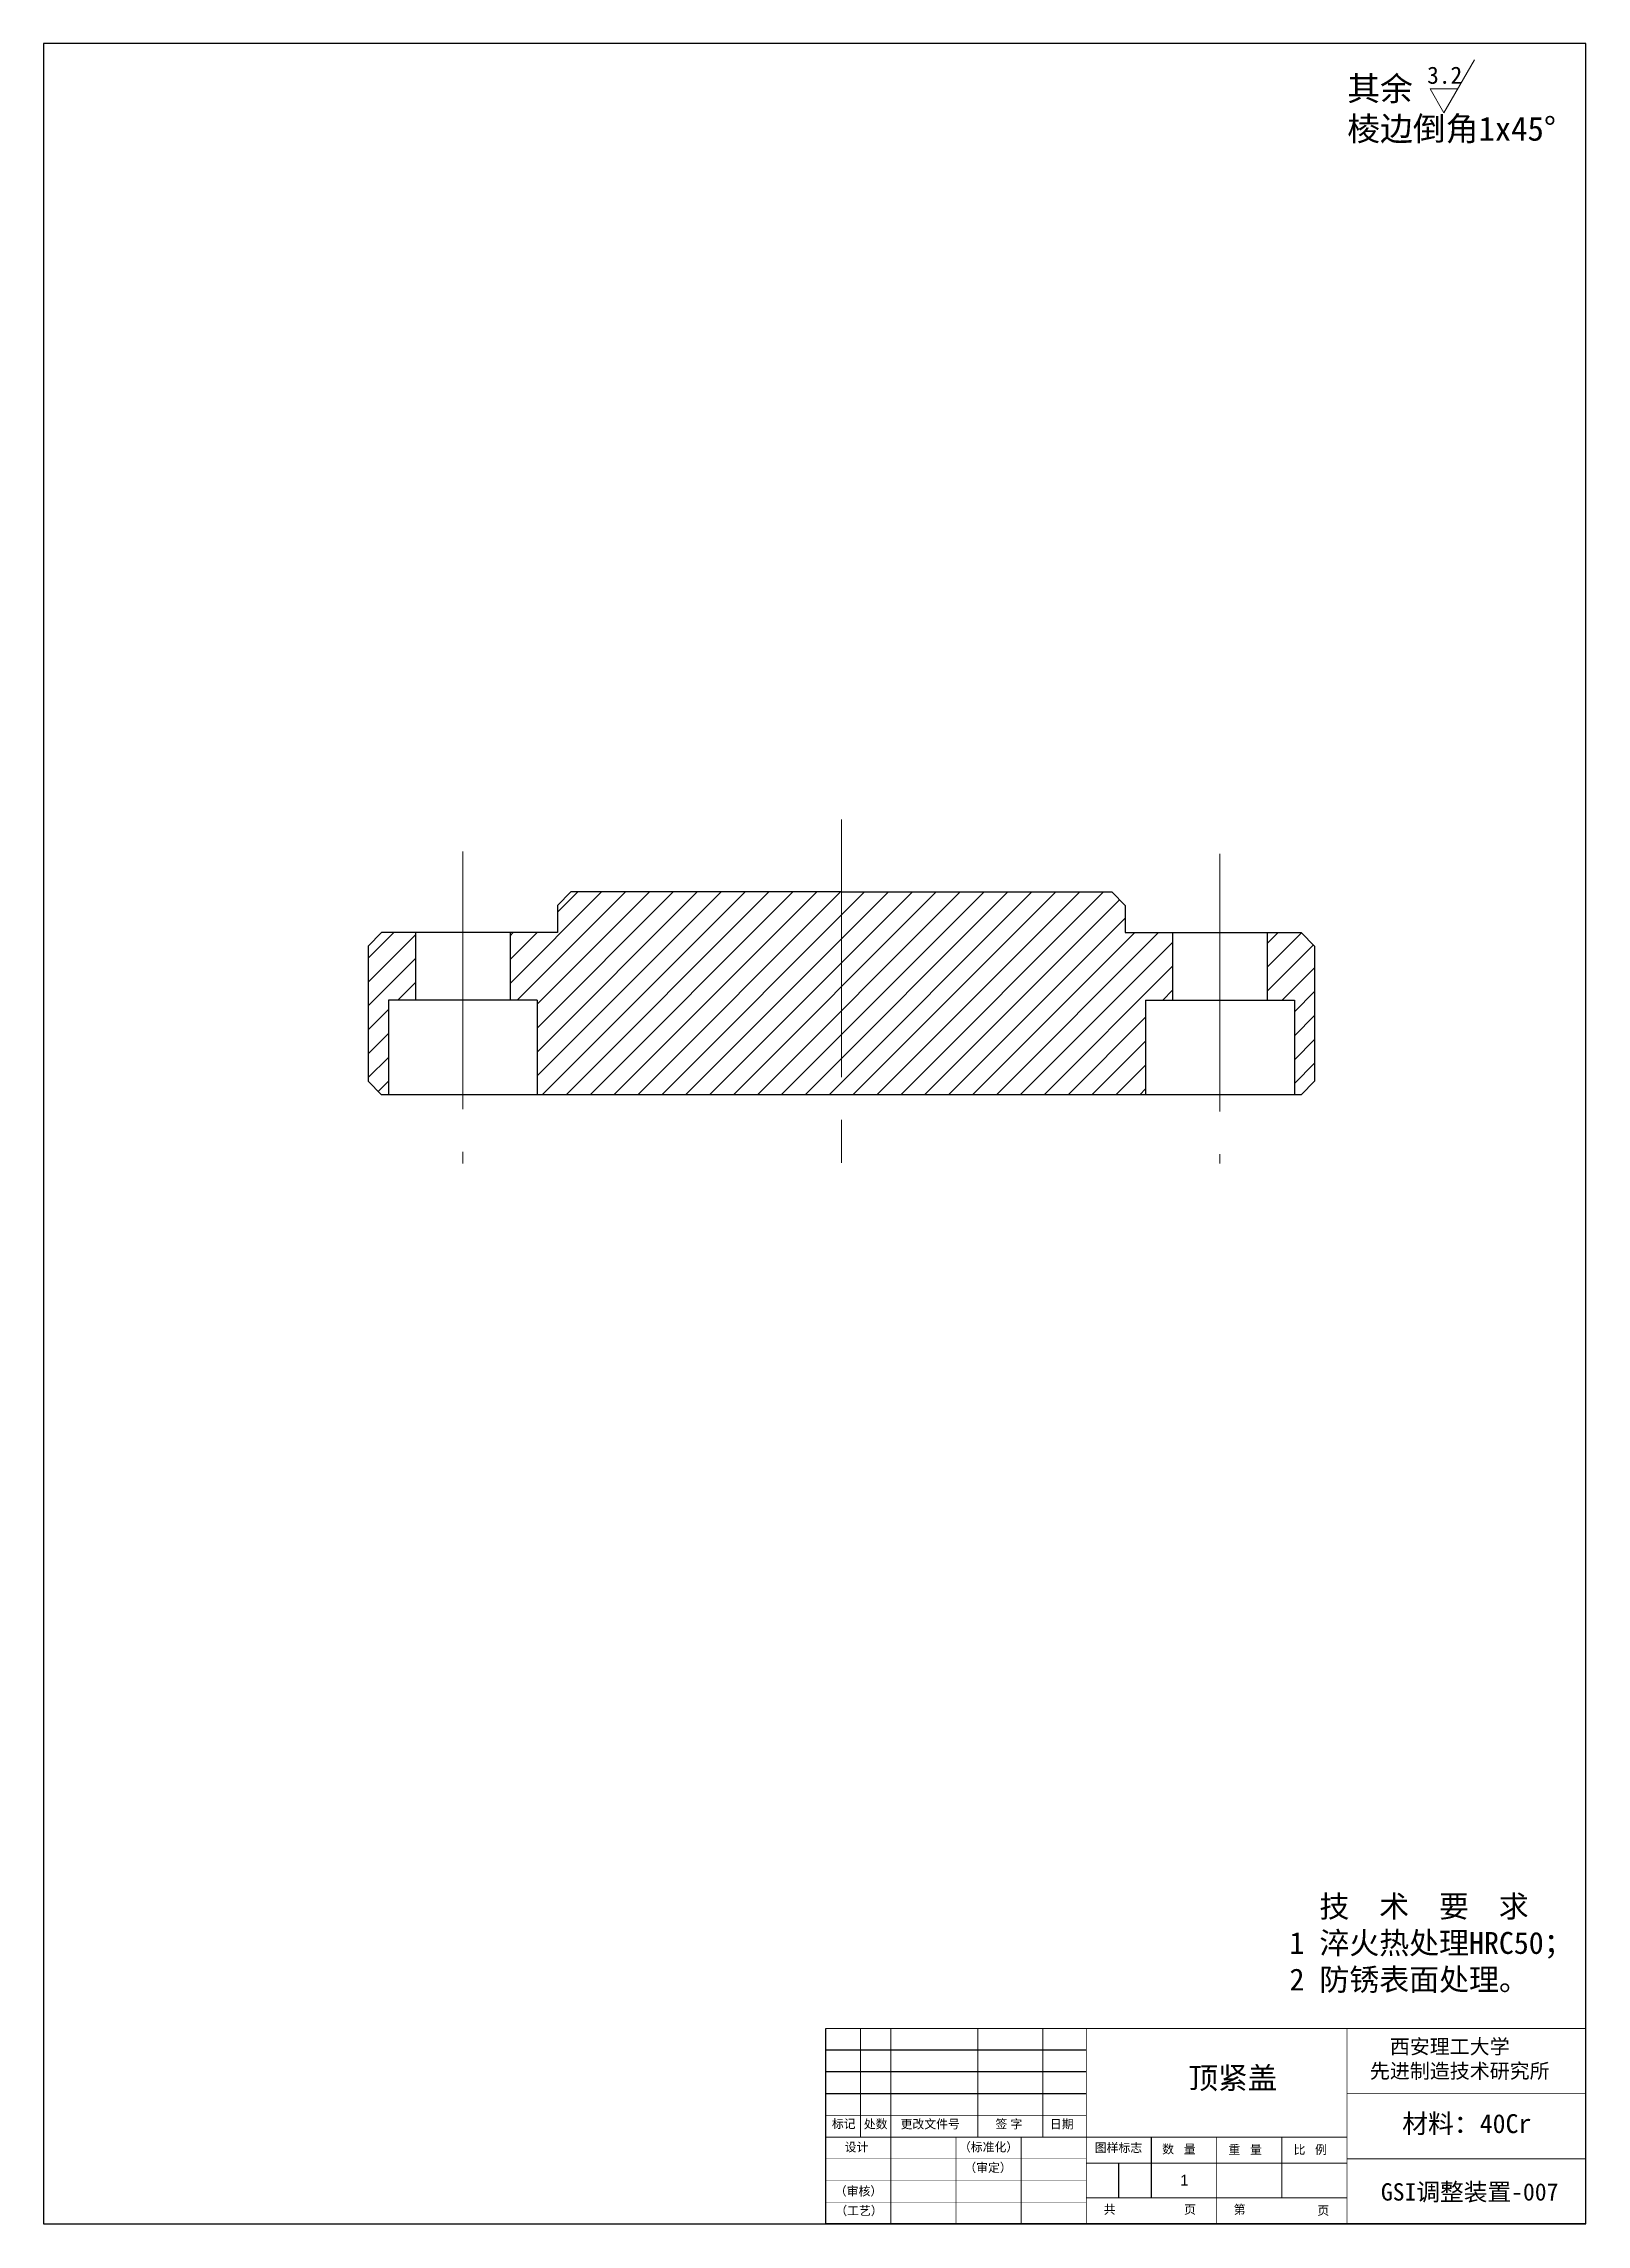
# Model space of a CAD drawing. Header units: inches. Extents: x -20 to 18950, y -1047 to 2551.
# Drawn here: x 17081.8 to 17195.9, y 1271.9 to 1433.2 of the extents above; entities that cross this region are included whole.
import ezdxf

# ---------------------------------------------------------------- set-up
doc = ezdxf.new("R2010")
doc.units = ezdxf.units.IN
doc.header["$MEASUREMENT"] = 0
doc.linetypes.add('CENTER2', pattern=[28.574999, 19.049999, -3.175, 3.175, -3.175])
doc.layers.get('0').update_dxf_attribs({"lineweight": 30})
for name, color, linetype, lineweight in [('cen', 1, 'CENTER2', 20), ('con', 7, 'Continuous', 20), ('dim', 5, 'Continuous', 20), ('hat', 3, 'Continuous', 20), ('text', 6, 'Continuous', 20)]:
    doc.layers.add(name, color=color, linetype=linetype, lineweight=lineweight)
doc.styles.get("Standard").update_dxf_attribs({"font": ''})
doc.styles.get('Standard').set_extended_font_data('宋体')

msp = doc.modelspace()

# ---------------------------------------------------------------- texts
at = {"char_height": 0.6425, "attachment_point": 1}
for s, insert, width in [('\\fﾷￂￋￎ_GB2312|b0|i0|c134|p49;标记', (17140.091, 1279.682), 2.11181), ('\\fﾷￂￋￎ_GB2312|b0|i0|c134|p49;处数', (17142.449, 1279.658), 1.81389), ('\\fﾷￂￋￎ_GB2312|b0|i0|c134|p49;更改文件号', (17145.17, 1279.658), 6.13097), ('{\\fﾷￂￋￎ_GB2312|b0|i0|c134|p49;签 字}', (17152.183, 1279.658), 3.25175), ('\\fﾷￂￋￎ_GB2312|b0|i0|c134|p49;日期', (17156.212, 1279.658), 2.35806), ('\\fﾷￂￋￎ_GB2312|b0|i0|c134|p49;设计', (17141.035, 1277.956), 1.96874), ('\\fﾷￂￋￎ_GB2312|b0|i0|c134|p49;（标准化）', (17149.483, 1277.957), 5.29658), ('\\fﾷￂￋￎ_GB2312|b0|i0|c134|p49;图样标志', (17159.531, 1277.908), 8.23508), ('{\\fￋￎￌ￥|b0|i0|c134|p2;数   量}', (17164.519, 1277.805), 3.71333), ('{\\fﾷￂￋￎ_GB2312|b0|i0|c134|p49;重   量}', (17169.414, 1277.767), 3.5915), ('{\\fﾷￂￋￎ_GB2312|b0|i0|c134|p49;比   例}', (17174.232, 1277.767), 3.5915), ('\\fﾷￂￋￎ_GB2312|b0|i0|c134|p49;（审定）', (17149.882, 1276.436), 5.00636), ('\\fﾷￂￋￎ_GB2312|b0|i0|c134|p49;（审核）', (17140.304, 1274.697), 4.6073), ('\\fﾷￂￋￎ_GB2312|b0|i0|c134|p49;（工艺）', (17140.341, 1273.249), 5.33286), ('\\fﾷￂￋￎ_GB2312|b0|i0|c134|p49;共', (17160.191, 1273.34), 1.4874), ('\\fﾷￂￋￎ_GB2312|b0|i0|c134|p49;页', (17166.135, 1273.341), 0.14511), ('\\fﾷￂￋￎ_GB2312|b0|i0|c134|p49;页', (17175.991, 1273.264), 0.14511)]:
    msp.add_mtext(s, dxfattribs=dict(at, insert=insert, width=width))
at = {"insert": (17169.808, 1273.34), "char_height": 0.6425, "attachment_point": 1}
msp.add_mtext('\\fﾷￂￋￎ_GB2312|b0|i0|c134|p49;第', dxfattribs=at)
at = {"layer": 'con', "insert": (17179.879, 1285.616), "char_height": 1.08224, "width": 14.26635, "attachment_point": 1}
msp.add_mtext('{\\fTxt|b0|i0|c134|p2; \\fTxt|b0|i0|c0|p2; }西安理工大学{\\fTxt|b0|i0|c134|p2;\\P}先进制造技术研究所', dxfattribs=at)
at = {"layer": 'dim', "insert": (17173.931, 1296.258), "char_height": 1.62305, "width": 22.02422, "attachment_point": 1}
msp.add_mtext('  技  术  要  求\\P1 淬火热处理HRC50；\\P2 防锈表面处理。', dxfattribs=at)
at = {"layer": 'text', "attachment_point": 1}
for s, insert, char_height, width in [('{\\fSimSun|b0|i0|c134|p2;其余\\fￋￎￌ￥|b0|i0|c134|p2;\\P\\fSimSun|b0|i0|c134|p2;棱边倒角}1x45°', (17178.201, 1430.804), 1.77829, 17.53329), ('3.2', (17184.108, 1431.545), 1.2702, 2.47671), ('顶紧盖', (17166.461, 1283.56), 1.6063, 9.08978), ('材料：40Cr', (17182.259, 1280.077), 1.4026, 10.7814), ('{\\fￋￎￌ￥|b0|i0|c134|p2;1}', (17165.859, 1275.592), 0.80313, 1.31156), ('GSI调整装置-007', (17180.688, 1274.966), 1.28501, 13.98017)]:
    msp.add_mtext(s, dxfattribs=dict(at, insert=insert, char_height=char_height, width=width))

# ---------------------------------------------------------------- hatches: boundary and pattern name
at = {"layer": 'hat'}
h = msp.add_hatch(dxfattribs=at)
h.set_pattern_fill('ANSI31', color=3, scale=10)
h.paths.add_polyline_path([(17109.289, 1367.488), (17106.789, 1367.488), (17105.789, 1366.488), (17105.789, 1356.488), (17106.789, 1355.488), (17107.289, 1355.488), (17107.289, 1362.488), (17109.289, 1362.488)])
h.paths.add_polyline_path([(17140.789, 1370.488), (17120.789, 1370.488), (17119.789, 1369.488), (17119.789, 1367.488), (17116.289, 1367.488), (17116.289, 1362.488), (17118.289, 1362.488), (17118.289, 1355.488), (17140.789, 1355.488)])
h.paths.add_polyline_path([(17165.289, 1367.488), (17161.789, 1367.488), (17161.789, 1369.488), (17160.789, 1370.488), (17140.789, 1370.488), (17140.789, 1355.488), (17163.289, 1355.488), (17163.289, 1362.488), (17165.289, 1362.488)])
h.paths.add_polyline_path([(17175.789, 1366.488), (17174.789, 1367.488), (17172.289, 1367.488), (17172.289, 1362.488), (17174.289, 1362.488), (17174.289, 1355.488), (17174.789, 1355.488), (17175.789, 1356.488)])

# ---------------------------------------------------------------- linework, layer by layer
for p, q in [((17195.852, 1433.244), (17081.796, 1433.244)), ((17081.796, 1433.244), (17081.796, 1271.953)), ((17195.852, 1271.953), (17195.852, 1433.244)), ((17119.789, 1369.488), (17120.789, 1370.488)), ((17140.789, 1370.488), (17120.789, 1370.488)), ((17140.789, 1370.488), (17160.789, 1370.488)), ((17160.789, 1370.488), (17161.789, 1369.488)), ((17119.789, 1369.488), (17119.789, 1367.488)), ((17161.789, 1369.488), (17161.789, 1367.488)), ((17105.789, 1366.488), (17106.789, 1367.488)), ((17105.789, 1366.488), (17106.789, 1367.488)), ((17106.789, 1367.488), (17105.789, 1366.488)), ((17105.789, 1366.488), (17105.789, 1356.488)), ((17119.789, 1367.488), (17106.789, 1367.488)), ((17109.289, 1367.488), (17109.289, 1362.488)), ((17116.289, 1367.488), (17116.289, 1362.488)), ((17161.789, 1367.488), (17174.789, 1367.488)), ((17165.289, 1367.488), (17165.289, 1362.488)), ((17172.289, 1367.488), (17172.289, 1362.488)), ((17175.789, 1366.488), (17174.789, 1367.488)), ((17175.789, 1366.488), (17174.789, 1367.488)), ((17174.789, 1367.488), (17175.789, 1366.488)), ((17175.789, 1366.488), (17175.789, 1356.488)), ((17107.289, 1362.488), (17107.289, 1355.488)), ((17118.289, 1362.488), (17107.289, 1362.488)), ((17118.289, 1362.488), (17118.289, 1355.488)), ((17163.289, 1362.488), (17163.289, 1355.488)), ((17163.289, 1362.488), (17174.289, 1362.488)), ((17174.289, 1362.488), (17174.289, 1355.488)), ((17105.789, 1356.488), (17106.789, 1355.488)), ((17105.789, 1356.488), (17106.789, 1355.488)), ((17106.789, 1355.488), (17105.789, 1356.488)), ((17174.789, 1355.488), (17106.789, 1355.488)), ((17175.789, 1356.488), (17174.789, 1355.488)), ((17175.789, 1356.488), (17174.789, 1355.488)), ((17174.789, 1355.488), (17175.789, 1356.488)), ((17139.633, 1271.953), (17139.633, 1286.409)), ((17158.908, 1284.803), (17139.633, 1284.803)), ((17158.908, 1283.197), (17139.633, 1283.197)), ((17158.908, 1281.59), (17139.633, 1281.59)), ((17163.727, 1276.45), (17163.727, 1278.378)), ((17161.318, 1273.88), (17161.318, 1276.45)), ((17163.727, 1273.88), (17163.727, 1276.45)), ((17081.796, 1271.953), (17195.852, 1271.953)), ((17195.852, 1271.953), (17139.633, 1271.953))]:
    msp.add_line(p, q)
for points, const_width in [([(17195.852, 1286.409), (17139.633, 1286.409)], 0.0643), ([(17142.203, 1278.378), (17142.203, 1286.409)], 0.0643), ([(17150.877, 1278.378), (17150.877, 1286.409)], 0.0643), ([(17155.696, 1278.378), (17155.696, 1286.409)], 0.0643), ([(17178.183, 1271.953), (17178.183, 1286.409)], 0.0643), ([(17195.852, 1281.59), (17178.183, 1281.59)], 0.0643), ([(17158.908, 1279.984), (17139.633, 1279.984)], 0.0643), ([(17178.183, 1278.378), (17139.633, 1278.378)], 0.0643), ([(17149.271, 1271.953), (17149.271, 1278.378)], 0.0643), ([(17154.09, 1271.953), (17154.09, 1278.378)], 0.0643), ([(17168.546, 1271.953), (17168.546, 1278.378)], 0.0643), ([(17173.365, 1273.88), (17173.365, 1278.378)], 0.0643), ([(17158.908, 1276.772), (17139.633, 1276.772)], 0.0321), ([(17158.908, 1276.45), (17178.183, 1276.45)], 0.0643), ([(17195.852, 1276.772), (17178.183, 1276.772)], 0.0643), ([(17158.908, 1275.165), (17139.633, 1275.165)], 0.0321), ([(17158.908, 1273.559), (17139.633, 1273.559)], 0.0321), ([(17158.908, 1273.88), (17178.183, 1273.88)], 0.0643), ([(17158.908, 1271.953), (17139.633, 1271.953)], 0.0643)]:
    msp.add_lwpolyline(points, dxfattribs=dict(const_width=const_width))
at = {"const_width": 0.0643, "flags": 128}
for points in [[(17144.452, 1271.953), (17144.452, 1278.378), (17144.452, 1286.409)], [(17158.908, 1271.953), (17158.908, 1286.409)]]:
    msp.add_lwpolyline(points, dxfattribs=at)
at = {"layer": 'cen'}
for p, q in [((17140.789, 1375.844), (17140.789, 1349.562)), ((17112.789, 1373.477), (17112.789, 1350.4)), ((17168.789, 1373.307), (17168.789, 1350.4))]:
    msp.add_line(p, q, dxfattribs=at)
at = {"layer": 'text'}
for p, q in [((17185.343, 1428.13), (17187.606, 1432.05)), ((17184.327, 1429.89), (17185.343, 1428.13))]:
    msp.add_line(p, q, dxfattribs=at)
at = {"layer": 'text', "ltscale": 0.3}
msp.add_line((17184.327, 1429.89), (17186.359, 1429.89), dxfattribs=at)

msp.set_redraw_order([(e.dxf.handle, doc.entitydb.next_handle()) for e in msp.query("TEXT MTEXT ATTDEF DIMENSION ARC_DIMENSION")])  # texts and dimensions are drawn at this point

doc.saveas('drawing.dxf')
